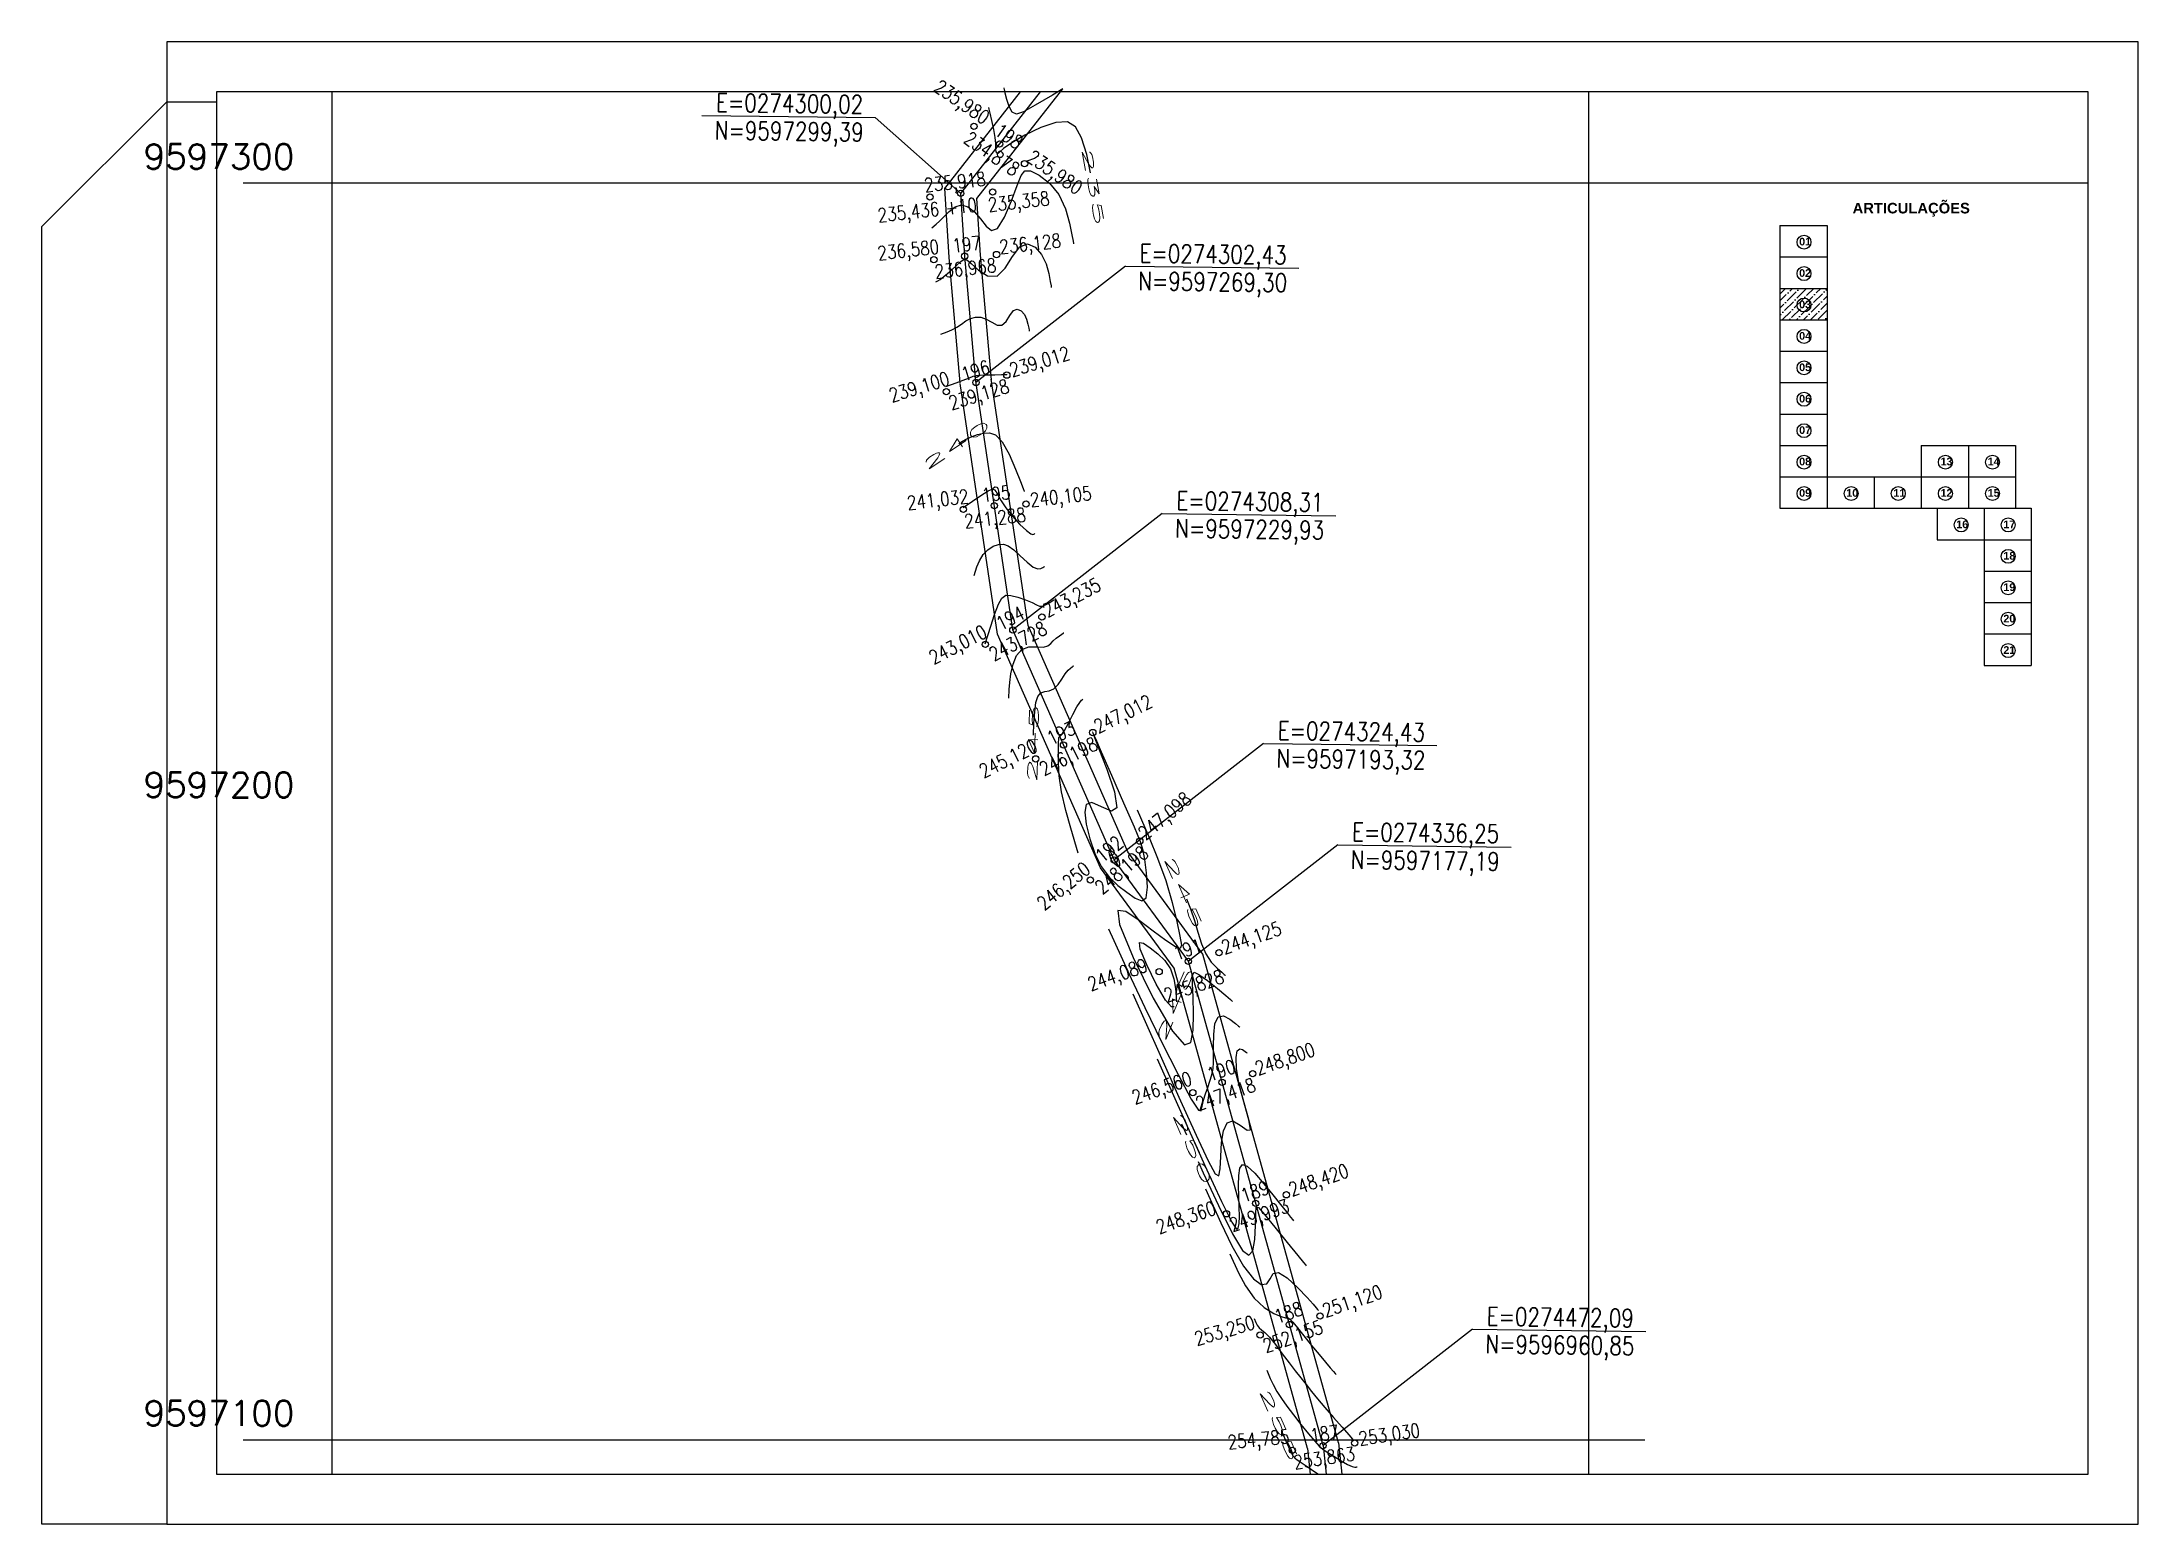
# Model space of a CAD drawing. Header units: millimetres. Extents: x 276147 to 291056, y 9594849 to 9609891.
# Drawn here: x 276149.6 to 276483.2, y 9609114.5 to 9609350.4 of the extents above; entities that cross this region are included whole.
import ezdxf
from ezdxf.enums import TextEntityAlignment as Align

# ---------------------------------------------------------------- set-up
doc = ezdxf.new("R2010")
doc.units = ezdxf.units.MM
doc.header["$LTSCALE"] = 10
doc.linetypes.add('CONTINUO', pattern=[0])
for name, color, linetype in [('2000-Top_malha_coord', 2, 'Continuous'), ('500-dim1', 6, 'Continuous'), ('Curvas mestras', 30, 'Continuous'), ('Curvas simples', 9, 'Continuous'), ('Curvas texto', 2, 'Continuous'), ('LINHA02', 8, 'Continuous'), ('TEXTO-PAPEL', 7, 'Continuous'), ('TEXTO02', 3, 'Continuous'), ('Top_malha_coord', 8, 'Continuous')]:
    doc.layers.add(name, color=color, linetype=linetype)
doc.styles.add('r80', font='romans.shx')
doc.styles.add('ROMANS', font='romans.shx', dxfattribs={"width": 0.8, "height": 4})
doc.styles.add('SIMPLEX', font='simplex', dxfattribs={"height": 0.2})
doc.styles.add('T7', font='arial.ttf')

msp = doc.modelspace()

# ---------------------------------------------------------------- texts
at = {"style": 'ROMANS', "width": 0.8}
for s, p in [('E=0274300,02', (276256.89, 9609342.15)), ('N=9597299,39', (276256.68, 9609337.74)), ('E=0274302,43', (276324.28, 9609318.17)), ('N=9597269,30', (276324.07, 9609313.77)), ('E=0274308,31', (276330.16, 9609278.8)), ('N=9597229,93', (276329.95, 9609274.4)), ('E=0274324,43', (276346.28, 9609242.2)), ('N=9597193,32', (276346.07, 9609237.79)), ('E=0274336,25', (276358.1, 9609226.07)), ('N=9597177,19', (276357.89, 9609221.66)), ('E=0274472,09', (276379.53, 9609148.98)), ('N=9596960,85', (276379.32, 9609144.57))]:
    msp.add_text(s, height=2.9046, rotation=359.2617, dxfattribs=at).set_placement(p, align=Align.TOP_LEFT)
at = {"layer": '2000-Top_malha_coord', "style": 'r80'}
for s, p in [('9597300', (276165.76, 9609328.9)), ('9597200', (276165.76, 9609228.9)), ('9597100', (276165.76, 9609128.9))]:
    msp.add_text(s, height=4, dxfattribs=at).set_placement(p, align=Align.BOTTOM_LEFT)
at = {"layer": 'Curvas texto', "style": 'SIMPLEX', "width": 3.299405}
for s, rotation, p, p2 in [('235', 280.1557, (276315, 9609333.44, 235), (276317.25, 9609320.92, 235)), ('240', 33.7014, (276290.24, 9609282.05, 240), (276300.83, 9609289.11, 240)), ('245', 88.3136, (276307.88, 9609232.27, 245), (276308.25, 9609244.99, 245)), ('245', 293.5896, (276328.03, 9609220.52, 245), (276333.12, 9609208.86, 245)), ('245', 67.0752, (276328.16, 9609191.02, 245), (276333.12, 9609202.74, 245)), ('250', 294.0687, (276329.37, 9609179.77, 250), (276334.56, 9609168.15, 250)), ('255', 293.4446, (276343.21, 9609135.77, 255), (276348.28, 9609124.09, 255))]:
    msp.add_text(s, height=1.5, rotation=rotation, dxfattribs=at).set_placement(p, p2, align=Align.FIT)
at = {"layer": 'TEXTO02', "style": 'ROMANS', "width": 0.8}
for s, rotation, p in [('235,980', 325.3437, (276292.57, 9609344.52)), ('198', 325.224, (276302.21, 9609337.54)), ('234,878', 325.224, (276297.36, 9609336.26)), ('235,980', 325.3437, (276307.38, 9609333.33)), ('235,918', 6.1801, (276289.86, 9609328.63)), ('235,358', 6.2998, (276300.01, 9609325.5)), ('235,436', 6.1801, (276282.46, 9609323.83)), ('+10', 6.1801, (276293.27, 9609325.03)), ('236,128', 6.2998, (276301.83, 9609318.8)), ('236,580', 6.2998, (276282.43, 9609317.8)), ('197', 6.2998, (276294.35, 9609319)), ('236,968', 6.2998, (276291.54, 9609314.85)), ('239,012', 16.9403, (276303.32, 9609299.11)), ('239,100', 16.9403, (276284.16, 9609295.07)), ('239,128', 16.9403, (276293.66, 9609293.86)), ('196', 16.9403, (276295.65, 9609298.45)), ('241,032', 6.4557, (276287.12, 9609278.06)), ('195', 6.4557, (276299.04, 9609279.29)), ('240,105', 6.4557, (276306.7, 9609278.54)), ('241,288', 6.4557, (276296.24, 9609275.13)), ('243,235', 27.4442, (276308.58, 9609260.63)), ('194', 27.4442, (276301.15, 9609258.58)), ('243,010', 27.4442, (276290.47, 9609253.16)), ('243,728', 27.4442, (276300.03, 9609253.69)), ('247,012', 26.3358, (276316.71, 9609242.23)), ('193', 26.3358, (276309.25, 9609240.33)), ('245,120', 26.3358, (276298.46, 9609235.12)), ('246,198', 26.3358, (276308.03, 9609235.47)), ('247,098', 39.7763, (276323.77, 9609224.89)), ('192', 39.7763, (276316.96, 9609221.3)), ('248,198', 39.7763, (276316.9, 9609216.29)), ('246,250', 39.7763, (276307.67, 9609213.73)), ('244,125', 19.1911, (276337.03, 9609207.2)), ('191', 19.1911, (276329.39, 9609206.24)), ('244,089', 19.1911, (276315.75, 9609201.34)), ('245,828', 19.1911, (276327.88, 9609199.55)), ('248,800', 19.1911, (276342.39, 9609187.93)), ('190', 19.1911, (276334.74, 9609186.97)), ('246,560', 19.1911, (276322.79, 9609183.31)), ('247,418', 19.1911, (276332.93, 9609182.3)), ('248,420', 19.1911, (276347.74, 9609168.66)), ('189', 19.1911, (276340.1, 9609167.7)), ('248,360', 19.1911, (276326.62, 9609162.69)), ('249,993', 19.1911, (276338.29, 9609163.03)), ('188', 19.1911, (276345.45, 9609148.43)), ('251,120', 19.1911, (276353.1, 9609149.39)), ('253,250', 16.3501, (276332.76, 9609144.95)), ('252,155', 19.1911, (276343.64, 9609143.76)), ('187', 8.3308, (276351.27, 9609129.62)), ('253,030', 8.3308, (276358.96, 9609129.12)), ('254,785', 5.4898, (276338.16, 9609128.59)), ('253,863', 8.3308, (276348.61, 9609125.37))]:
    msp.add_text(s, height=2.207, rotation=rotation, dxfattribs=at).set_placement(p, align=Align.TOP_LEFT)
at = {"layer": 'Top_malha_coord', "color": 7, "attachment_point": 1, "style": 'T7'}
for s, insert, char_height in [('{\\fArial|b1|i0|c0|p34;ARTICULAÇÕES}', (276437.72, 9609324.74), 1.6821), ('{\\fArial|b1|i0|c0|p34;01}', (276429.22, 9609319.18), 1.2169), ('{\\fArial|b1|i0|c0|p34;02}', (276429.22, 9609314.18), 1.2169), ('{\\fArial|b1|i0|c0|p34;03}', (276429.22, 9609309.18), 1.2169), ('{\\fArial|b1|i0|c0|p34;04}', (276429.22, 9609304.18), 1.2169), ('{\\fArial|b1|i0|c0|p34;05}', (276429.22, 9609299.18), 1.2169), ('{\\fArial|b1|i0|c0|p34;06}', (276429.22, 9609294.18), 1.2169), ('{\\fArial|b1|i0|c0|p34;07}', (276429.22, 9609289.18), 1.2169), ('{\\fArial|b1|i0|c0|p34;08}', (276429.22, 9609284.18), 1.2169), ('{\\fArial|b1|i0|c0|p34;13}', (276451.72, 9609284.18), 1.2169), ('{\\fArial|b1|i0|c0|p34;14}', (276459.22, 9609284.18), 1.2169), ('{\\fArial|b1|i0|c0|p34;09}', (276429.22, 9609279.18), 1.2169), ('{\\fArial|b1|i0|c0|p34;10}', (276436.72, 9609279.18), 1.2169), ('{\\fArial|b1|i0|c0|p34;11}', (276444.22, 9609279.18), 1.2169), ('{\\fArial|b1|i0|c0|p34;12}', (276451.72, 9609279.18), 1.2169), ('{\\fArial|b1|i0|c0|p34;15}', (276459.22, 9609279.18), 1.2169), ('{\\fArial|b1|i0|c0|p34;16}', (276454.22, 9609274.18), 1.2169), ('{\\fArial|b1|i0|c0|p34;17}', (276461.72, 9609274.18), 1.2169), ('{\\fArial|b1|i0|c0|p34;18}', (276461.72, 9609269.18), 1.2169), ('{\\fArial|b1|i0|c0|p34;19}', (276461.72, 9609264.18), 1.2169), ('{\\fArial|b1|i0|c0|p34;20}', (276461.72, 9609259.18), 1.2169), ('{\\fArial|b1|i0|c0|p34;21}', (276461.72, 9609254.18), 1.2169)]:
    msp.add_mtext_dynamic_manual_height_columns(s, width=9.0598, gutter_width=12.5, heights=[0], dxfattribs=dict(at, insert=insert, char_height=char_height))

# ---------------------------------------------------------------- hatches: boundary and pattern name
at = {"layer": 'Top_malha_coord'}
h = msp.add_hatch(dxfattribs=at)
h.set_pattern_fill('ANSI36', color=8, scale=0.25)
h.set_pattern_definition([(45, (15662.7059, 10875.3507), (0.420949505675, 1.54348152081), [1.984375, -0.396875, 0, -0.396875])])
h.paths.add_polyline_path([(276433.66, 9609311.13), (276426.16, 9609311.13), (276426.16, 9609306.13), (276433.66, 9609306.13)])
h.paths.add_polyline_path([(276431.1, 9609308.48, -1), (276428.88, 9609308.48, -1)], flags=0)
h.paths.add_polyline_path([(276428.85, 9609307.29), (276431.35, 9609307.29), (276431.35, 9609309.8), (276428.85, 9609309.8)], flags=24)

# ---------------------------------------------------------------- linework, layer by layer
at = {"layer": '500-dim1', "ltscale": 0.1}
for points in [[(276169.43, 9609114.47), (276483.15, 9609114.47), (276483.15, 9609350.35), (276169.43, 9609350.35)], [(276177.38, 9609122.41), (276475.21, 9609122.41), (276475.21, 9609342.41), (276177.38, 9609342.41)]]:
    msp.add_lwpolyline(points, close=True, dxfattribs=at)
msp.add_lwpolyline([(276169.43, 9609114.47), (276149.58, 9609114.47), (276149.58, 9609320.96), (276169.43, 9609340.82), (276177.38, 9609340.82)], dxfattribs=at)
at = {"layer": 'Curvas mestras', "linetype": 'CONTINUO'}
for points in [[(276316.47, 9609329.49, 235), (276315.84, 9609332.43, 235), (276315.03, 9609335.09, 235), (276314.06, 9609336.84, 235), (276312.76, 9609337.61, 235), (276310.95, 9609337.52, 235), (276308.55, 9609336.72, 235), (276306.01, 9609335.52, 235), (276303.9, 9609334.31, 235), (276302.62, 9609333.41, 235), (276302.01, 9609332.84, 235), (276301.74, 9609332.6, 235), (276301.57, 9609332.63, 235), (276301.44, 9609332.87, 235), (276301.37, 9609333.22, 235), (276301.37, 9609333.63, 235), (276301.37, 9609334.21, 235), (276301.28, 9609335.13, 235), (276301.05, 9609336.43, 235), (276300.75, 9609337.84, 235), (276300.49, 9609339.01, 235), (276300.34, 9609339.65, 235), (276300.29, 9609339.89, 235), (276300.28, 9609339.93, 235)], [(276295.48, 9609286.44, 240), (276296.06, 9609286.8, 240), (276296.78, 9609287.18, 240), (276297.59, 9609287.54, 240), (276298.48, 9609287.85, 240), (276299.41, 9609288.08, 240), (276300.36, 9609288.15, 240), (276301.34, 9609287.8, 240), (276302.39, 9609286.71, 240), (276303.49, 9609284.72, 240), (276304.51, 9609282.37, 240), (276305.29, 9609280.37, 240), (276305.71, 9609279.26, 240), (276305.87, 9609278.85, 240), (276305.89, 9609278.79, 240)], [(276307.35, 9609240.01, 245), (276307.44, 9609241.91, 245), (276307.57, 9609243.76, 245), (276307.77, 9609245.2, 245), (276308.07, 9609246.19, 245), (276308.53, 9609246.76, 245), (276309.16, 9609246.99, 245), (276309.89, 9609247.1, 245), (276310.63, 9609247.4, 245), (276311.3, 9609248.07, 245), (276311.89, 9609248.95, 245), (276312.41, 9609249.78, 245), (276312.87, 9609250.36, 245), (276313.25, 9609250.71, 245), (276313.51, 9609250.9, 245), (276313.66, 9609251, 245), (276313.71, 9609251.03, 245), (276313.72, 9609251.03, 245)], [(276331.72, 9609213.96, 245), (276332.36, 9609212.37, 245), (276333, 9609210.54, 245), (276333.55, 9609208.65, 245), (276334.1, 9609206.83, 245), (276334.78, 9609205.21, 245), (276335.66, 9609203.9, 245), (276336.58, 9609202.93, 245), (276337.32, 9609202.28, 245), (276337.73, 9609201.94, 245), (276337.89, 9609201.82, 245), (276337.91, 9609201.8, 245)], [(276329.78, 9609196.78, 245), (276329.31, 9609196.79, 245), (276328.38, 9609197.87, 245), (276326.92, 9609200.37, 245), (276325.39, 9609203.45, 245), (276324.36, 9609205.96, 245), (276324.25, 9609207.03, 245), (276324.88, 9609206.92, 245), (276325.95, 9609206.18, 245), (276327.15, 9609205.24, 245), (276328.29, 9609204.14, 245), (276329.19, 9609202.81, 245), (276329.73, 9609201.26, 245), (276329.98, 9609199.72, 245), (276330.06, 9609198.51, 245), (276330.1, 9609197.84, 245), (276330.11, 9609197.6, 245), (276330.11, 9609197.56, 245)], [(276330.9, 9609178.19, 250), (276331.7, 9609176.39, 250)], [(276333.6, 9609172.15, 250), (276334.4, 9609170.35, 250), (276336.8, 9609165.16, 250), (276339.03, 9609160.65, 250), (276340.64, 9609158.03, 250), (276341.66, 9609157.24, 250), (276342.26, 9609157.95, 250), (276342.57, 9609159.75, 250), (276342.71, 9609161.97, 250), (276342.75, 9609163.89, 250), (276342.82, 9609164.9, 250), (276343.18, 9609164.86, 250), (276344.12, 9609163.76, 250), (276345.8, 9609161.7, 250), (276347.76, 9609159.28, 250), (276349.43, 9609157.22, 250), (276350.36, 9609156.07, 250), (276350.7, 9609155.65, 250), (276350.75, 9609155.59, 250)], [(276346.96, 9609129.02, 255), (276347.66, 9609127.43, 255), (276348.29, 9609126.07, 255), (276348.71, 9609125.28, 255), (276349.13, 9609124.83, 255), (276349.81, 9609124.37, 255), (276350.91, 9609123.63, 255), (276352.3, 9609122.69, 255), (276352.72, 9609122.41, 255)]]:
    msp.add_polyline3d(points, dxfattribs=at)
at = {"layer": 'Curvas simples', "linetype": 'CONTINUO'}
for points in [[(276312.06, 9609342.88, 234), (276310.4, 9609341.89, 234), (276307.64, 9609340.26, 234), (276305.77, 9609339.23, 234), (276304.66, 9609338.86, 234), (276303.99, 9609339.16, 234), (276303.5, 9609340.05, 234), (276303.13, 9609341.2, 234), (276302.89, 9609342.21, 234), (276302.76, 9609342.78, 234), (276302.71, 9609342.99, 234), (276302.71, 9609343.02, 234)], [(276291.2, 9609320.75, 236), (276291.87, 9609321.32, 236), (276292.42, 9609321.82, 236), (276293.13, 9609322.51, 236), (276293.97, 9609323.34, 236), (276294.9, 9609324.08, 236), (276295.91, 9609324.41, 236), (276296.94, 9609324.12, 236), (276297.97, 9609323.32, 236), (276298.93, 9609322.21, 236), (276299.82, 9609321.03, 236), (276300.7, 9609320.32, 236), (276301.66, 9609320.68, 236), (276302.77, 9609322.47, 236), (276303.87, 9609325.04, 236), (276304.79, 9609327.5, 236), (276305.41, 9609329.11, 236), (276306, 9609329.84, 236), (276306.88, 9609329.81, 236), (276308.28, 9609329.15, 236), (276309.92, 9609327.89, 236), (276311.42, 9609326.08, 236), (276312.48, 9609323.8, 236), (276313.12, 9609321.49, 236), (276313.48, 9609319.64, 236), (276313.66, 9609318.63, 236), (276313.73, 9609318.25, 236), (276313.73, 9609318.2, 236)], [(276291.85, 9609312.18, 237), (276292.17, 9609312.31, 237), (276292.52, 9609312.53, 237), (276293.13, 9609313, 237), (276294.03, 9609313.77, 237), (276295.01, 9609314.64, 237), (276295.83, 9609315.38, 237), (276296.33, 9609315.76, 237), (276296.75, 9609315.68, 237), (276297.43, 9609315.09, 237), (276298.6, 9609314.04, 237), (276300.08, 9609313.13, 237), (276301.58, 9609313.07, 237), (276302.88, 9609314.32, 237), (276304.04, 9609316.19, 237), (276305.2, 9609317.73, 237), (276306.44, 9609318.2, 237), (276307.65, 9609317.7, 237), (276308.67, 9609316.53, 237), (276309.37, 9609315.01, 237), (276309.81, 9609313.47, 237), (276310.04, 9609312.23, 237), (276310.16, 9609311.55, 237), (276310.21, 9609311.3, 237), (276310.21, 9609311.27, 237)], [(276292.63, 9609303.85, 238), (276293.63, 9609304.22, 238), (276294.36, 9609304.53, 238), (276295.15, 9609304.95, 238), (276295.9, 9609305.45, 238), (276296.62, 9609305.95, 238), (276297.36, 9609306.35, 238), (276298.15, 9609306.56, 238), (276298.98, 9609306.54, 238), (276299.85, 9609306.25, 238), (276300.73, 9609305.73, 238), (276301.58, 9609305.27, 238), (276302.35, 9609305.25, 238), (276303, 9609305.87, 238), (276303.59, 9609306.81, 238), (276304.17, 9609307.59, 238), (276304.8, 9609307.82, 238), (276305.4, 9609307.57, 238), (276305.92, 9609306.98, 238), (276306.27, 9609306.22, 238), (276306.49, 9609305.44, 238), (276306.61, 9609304.82, 238), (276306.67, 9609304.48, 238), (276306.69, 9609304.35, 238), (276306.69, 9609304.34, 238)], [(276293.41, 9609295.51, 239), (276295.09, 9609296.12, 239), (276296.2, 9609296.53, 239), (276297.17, 9609296.89, 239), (276297.77, 9609297.13, 239), (276298.23, 9609297.25, 239), (276298.9, 9609297.32, 239), (276299.97, 9609297.36, 239), (276301.21, 9609297.39, 239), (276302.26, 9609297.41, 239), (276302.86, 9609297.42, 239), (276303.08, 9609297.42, 239), (276303.12, 9609297.42, 239), (276303.13, 9609297.42, 239), (276303.13, 9609297.44, 239), (276303.14, 9609297.44, 239), (276303.15, 9609297.45, 239), (276303.16, 9609297.44, 239), (276303.16, 9609297.44, 239), (276303.17, 9609297.43, 239), (276303.17, 9609297.42, 239), (276303.17, 9609297.41, 239), (276303.17, 9609297.41, 239), (276303.17, 9609297.41, 239), (276303.17, 9609297.41, 239)], [(276296.18, 9609276.28, 241), (276297.67, 9609277.28, 241), (276298.67, 9609277.95, 241), (276299.57, 9609278.53, 241), (276300.17, 9609278.89, 241), (276300.52, 9609279.07, 241), (276300.75, 9609279.13, 241), (276300.96, 9609279.15, 241), (276301.19, 9609279.05, 241), (276301.44, 9609278.75, 241), (276301.75, 9609278.19, 241), (276302.22, 9609277.34, 241), (276302.96, 9609276.22, 241), (276304.03, 9609274.89, 241), (276305.22, 9609273.57, 241), (276306.26, 9609272.57, 241), (276306.93, 9609272.08, 241), (276307.29, 9609271.97, 241), (276307.45, 9609272.03, 241), (276307.53, 9609272.08, 241), (276307.56, 9609272.1, 241), (276307.56, 9609272.1, 241)], [(276297.93, 9609265.45, 242), (276298.37, 9609266.82, 242), (276298.77, 9609267.79, 242), (276299.35, 9609268.76, 242), (276300.11, 9609269.54, 242), (276300.97, 9609270.08, 242), (276301.82, 9609270.38, 242), (276302.59, 9609270.41, 242), (276303.35, 9609270.13, 242), (276304.22, 9609269.5, 242), (276305.25, 9609268.55, 242), (276306.34, 9609267.54, 242), (276307.31, 9609266.77, 242), (276308.05, 9609266.47, 242), (276308.56, 9609266.52, 242), (276308.87, 9609266.69, 242), (276309.03, 9609266.79, 242), (276309.09, 9609266.83, 242), (276309.1, 9609266.84, 242)], [(276299.69, 9609254.58, 243), (276300.56, 9609257.36, 243), (276301.17, 9609259.21, 243), (276301.79, 9609260.85, 243), (276302.35, 9609261.85, 243), (276302.95, 9609262.28, 243), (276303.76, 9609262.27, 243), (276304.88, 9609261.99, 243), (276306.1, 9609261.57, 243), (276307.15, 9609261.12, 243), (276307.86, 9609260.77, 243), (276308.32, 9609260.56, 243), (276308.75, 9609260.54, 243), (276309.28, 9609260.74, 243), (276309.84, 9609261.05, 243), (276310.29, 9609261.34, 243), (276310.53, 9609261.5, 243), (276310.63, 9609261.56, 243), (276310.64, 9609261.57, 243)], [(276303.47, 9609245.92, 244), (276303.52, 9609247.3, 244), (276303.6, 9609248.41, 244), (276303.79, 9609249.78, 244), (276304.12, 9609251.3, 244), (276304.67, 9609252.7, 244), (276305.51, 9609253.68, 244), (276306.65, 9609254.06, 244), (276307.89, 9609254.06, 244), (276308.95, 9609254.03, 244), (276309.66, 9609254.22, 244), (276310.13, 9609254.59, 244), (276310.53, 9609255.05, 244), (276311, 9609255.48, 244), (276311.49, 9609255.84, 244), (276311.87, 9609256.1, 244), (276312.09, 9609256.24, 244), (276312.17, 9609256.29, 244), (276312.18, 9609256.3, 244)], [(276314.5, 9609221.24, 246), (276313.3, 9609225.2, 246), (276312.51, 9609228.05, 246), (276311.84, 9609230.99, 246), (276311.47, 9609233.56, 246), (276311.34, 9609235.65, 246), (276311.34, 9609237.23, 246), (276311.35, 9609238.28, 246), (276311.37, 9609238.92, 246), (276311.39, 9609239.31, 246), (276311.42, 9609239.57, 246), (276311.47, 9609239.75, 246), (276311.55, 9609239.84, 246), (276311.67, 9609239.91, 246), (276311.89, 9609240.14, 246), (276312.3, 9609240.77, 246), (276312.93, 9609241.92, 246), (276313.64, 9609243.3, 246), (276314.29, 9609244.51, 246), (276314.74, 9609245.24, 246), (276315.01, 9609245.58, 246), (276315.15, 9609245.7, 246), (276315.22, 9609245.75, 246), (276315.25, 9609245.77, 246), (276315.25, 9609245.77, 246)], [(276316.79, 9609240.5, 247), (276316.79, 9609240.5, 247), (276316.79, 9609240.49, 247), (276316.78, 9609240.48, 247), (276316.81, 9609240.37, 247), (276317.07, 9609239.67, 247), (276317.79, 9609237.83, 247), (276319.04, 9609234.59, 247), (276320.25, 9609231.01, 247), (276320.66, 9609228.48, 247), (276319.8, 9609227.94, 247), (276318.2, 9609228.62, 247), (276316.64, 9609229.3, 247), (276315.76, 9609229, 247), (276315.53, 9609227.75, 247), (276315.78, 9609225.84, 247), (276316.33, 9609223.54, 247), (276317.15, 9609221.17, 247), (276318.2, 9609219.04, 247), (276319.45, 9609217.38, 247), (276320.81, 9609216.1, 247), (276322.21, 9609215.02, 247), (276323.54, 9609214.08, 247), (276324.63, 9609213.63, 247), (276325.32, 9609214.12, 247), (276325.5, 9609215.81, 247), (276325.34, 9609218.11, 247), (276325.07, 9609220.22, 247), (276324.83, 9609221.65, 247), (276324.39, 9609223.06, 247), (276323.43, 9609225.38, 247), (276321.77, 9609229.2, 247), (276319.84, 9609233.62, 247), (276318.2, 9609237.34, 247), (276317.28, 9609239.42, 247), (276316.94, 9609240.18, 247), (276316.89, 9609240.29, 247)], [(276323.85, 9609228.16, 246), (276325.78, 9609223.75, 246), (276327.13, 9609220.46, 246), (276328.44, 9609216.87, 246), (276329.46, 9609213.41, 246), (276330.19, 9609210.39, 246), (276330.68, 9609208.05, 246), (276330.91, 9609206.62, 246), (276330.74, 9609206.07, 246), (276329.95, 9609206.35, 246), (276328.44, 9609207.36, 246), (276326.41, 9609208.84, 246), (276324.17, 9609210.52, 246), (276322.09, 9609211.96, 246), (276320.81, 9609212.14, 246), (276321.06, 9609209.88, 246), (276323.22, 9609204.62, 246), (276326.43, 9609198.16, 246), (276329.48, 9609192.91, 246), (276331.43, 9609190.72, 246), (276332.41, 9609191.12, 246), (276332.77, 9609193.09, 246), (276332.85, 9609195.69, 246), (276332.79, 9609198.33, 246), (276332.7, 9609200.51, 246), (276332.68, 9609201.84, 246), (276332.94, 9609202.28, 246), (276333.69, 9609201.94, 246), (276335.04, 9609200.95, 246), (276336.63, 9609199.68, 246), (276337.98, 9609198.57, 246), (276338.74, 9609197.94, 246), (276339.01, 9609197.71, 246), (276339.05, 9609197.68, 246)], [(276319.32, 9609209.22, 247), (276321.25, 9609204.91, 247), (276322.9, 9609201.31, 247), (276325.1, 9609196.67, 247), (276327.75, 9609191.24, 247), (276330.39, 9609186.01, 247), (276332.48, 9609182.09, 247), (276333.61, 9609180.32, 247), (276334.06, 9609180.21, 247), (276334.22, 9609180.96, 247), (276334.44, 9609181.92, 247), (276334.75, 9609182.92, 247), (276335.1, 9609183.95, 247), (276335.44, 9609184.96, 247), (276335.74, 9609185.96, 247), (276335.94, 9609186.95, 247), (276336.02, 9609187.95, 247), (276336.04, 9609189.09, 247), (276336.02, 9609190.55, 247), (276336.05, 9609192.36, 247), (276336.24, 9609194.1, 247), (276336.74, 9609195.22, 247), (276337.62, 9609195.34, 247), (276338.64, 9609194.8, 247), (276339.51, 9609194.13, 247), (276339.99, 9609193.73, 247), (276340.17, 9609193.58, 247), (276340.2, 9609193.56, 247)], [(276323.18, 9609198.88, 248), (276327.55, 9609189.07, 248), (276330.52, 9609182.43, 248), (276333.25, 9609176.37, 248), (276335.15, 9609172.28, 248), (276336.28, 9609170.21, 248), (276336.85, 9609169.9, 248), (276337.07, 9609171, 248), (276337.16, 9609172.96, 248), (276337.28, 9609175.17, 248), (276337.61, 9609177.05, 248), (276338.21, 9609178.3, 248), (276339.11, 9609178.62, 248), (276340.27, 9609177.97, 248), (276341.35, 9609177.16, 248), (276341.89, 9609177.21, 248), (276341.63, 9609178.83, 248), (276340.88, 9609181.53, 248), (276340.1, 9609184.45, 248), (276339.67, 9609186.91, 248), (276339.6, 9609188.7, 248), (276339.8, 9609189.77, 248), (276340.2, 9609190.11, 248), (276340.65, 9609189.97, 248), (276341.04, 9609189.69, 248), (276341.25, 9609189.51, 248), (276341.33, 9609189.44, 248), (276341.34, 9609189.43, 248)], [(276327.04, 9609188.53, 249), (276331.61, 9609178.28, 249), (276334.64, 9609171.54, 249), (276337.3, 9609165.78, 249), (276338.92, 9609162.52, 249), (276339.69, 9609161.39, 249), (276339.97, 9609161.55, 249), (276340.09, 9609162.29, 249), (276340.13, 9609163.43, 249), (276340.11, 9609164.9, 249), (276340.05, 9609166.62, 249), (276340.01, 9609168.39, 249), (276340.04, 9609169.96, 249), (276340.21, 9609171.13, 249), (276340.62, 9609171.69, 249), (276341.4, 9609171.44, 249), (276342.59, 9609170.32, 249), (276344.02, 9609168.64, 249), (276345.45, 9609166.85, 249), (276346.68, 9609165.32, 249), (276347.63, 9609164.14, 249), (276348.28, 9609163.33, 249), (276348.62, 9609162.91, 249), (276348.75, 9609162.75, 249), (276348.77, 9609162.73, 249)], [(276334.76, 9609167.84, 251), (276337.2, 9609162.41, 251), (276338.95, 9609158.77, 251), (276340.77, 9609155.53, 251), (276342.37, 9609153.48, 251), (276343.63, 9609152.62, 251), (276344.52, 9609152.72, 251), (276345.05, 9609153.49, 251), (276345.52, 9609154.33, 251), (276346.34, 9609154.53, 251), (276347.74, 9609153.63, 251), (276349.42, 9609152.06, 251), (276350.92, 9609150.5, 251), (276351.88, 9609149.45, 251), (276352.37, 9609148.89, 251), (276352.59, 9609148.63, 251), (276352.69, 9609148.5, 251), (276352.73, 9609148.46, 251), (276352.73, 9609148.45, 251)], [(276338.62, 9609157.5, 252), (276339.99, 9609154.47, 252), (276341.11, 9609152.38, 252), (276342.51, 9609150.4, 252), (276344.09, 9609148.93, 252), (276345.61, 9609147.99, 252), (276346.79, 9609147.48, 252), (276347.45, 9609147.31, 252), (276347.73, 9609147.31, 252), (276347.9, 9609147.3, 252), (276348.16, 9609147.1, 252), (276348.62, 9609146.6, 252), (276349.36, 9609145.72, 252), (276350.41, 9609144.42, 252), (276351.62, 9609142.9, 252), (276352.81, 9609141.43, 252), (276353.82, 9609140.23, 252), (276354.59, 9609139.33, 252), (276355.12, 9609138.73, 252), (276355.4, 9609138.42, 252), (276355.5, 9609138.3, 252), (276355.52, 9609138.28, 252)], [(276342.48, 9609147.16, 253), (276342.75, 9609146.55, 253), (276342.99, 9609146.13, 253), (276343.29, 9609145.72, 253), (276343.67, 9609145.37, 253), (276344.19, 9609144.93, 253), (276344.91, 9609144.19, 253), (276345.87, 9609143.02, 253), (276346.96, 9609141.58, 253), (276348.04, 9609140.13, 253), (276349.02, 9609138.86, 253), (276349.91, 9609137.73, 253), (276350.76, 9609136.67, 253), (276351.62, 9609135.59, 253), (276352.58, 9609134.4, 253), (276353.73, 9609133.03, 253), (276355.1, 9609131.44, 253), (276356.47, 9609129.88, 253), (276357.56, 9609128.66, 253), (276358.16, 9609127.98, 253), (276358.38, 9609127.74, 253), (276358.41, 9609127.7, 253)], [(276344.5, 9609138.94, 254), (276345.06, 9609137.66, 254), (276345.52, 9609136.69, 254), (276346.12, 9609135.59, 254), (276346.84, 9609134.44, 254), (276347.7, 9609133.23, 254), (276348.73, 9609131.86, 254), (276349.93, 9609130.34, 254), (276351.13, 9609128.85, 254), (276352.15, 9609127.64, 254), (276352.84, 9609126.88, 254), (276353.42, 9609126.39, 254), (276354.12, 9609125.91, 254), (276355.15, 9609125.25, 254), (276356.31, 9609124.52, 254), (276357.35, 9609123.93, 254), (276358.07, 9609123.63, 254), (276358.5, 9609123.54, 254), (276358.73, 9609123.55, 254), (276358.85, 9609123.57, 254), (276358.89, 9609123.58, 254), (276358.89, 9609123.58, 254)]]:
    msp.add_polyline3d(points, dxfattribs=at)
msp.add_polyline3d([(276320.55, 9609219.31, 248), (276320.28, 9609219.52, 248), (276320.08, 9609219.71, 248), (276319.88, 9609219.98, 248), (276319.7, 9609220.33, 248), (276319.57, 9609220.73, 248), (276319.48, 9609221.1, 248), (276319.44, 9609221.42, 248), (276319.49, 9609221.62, 248), (276319.67, 9609221.64, 248), (276319.99, 9609221.45, 248), (276320.38, 9609221.09, 248), (276320.73, 9609220.6, 248), (276320.96, 9609220.06, 248), (276321.06, 9609219.56, 248), (276321.05, 9609219.22, 248), (276320.94, 9609219.1, 248), (276320.8, 9609219.14, 248), (276320.66, 9609219.23, 248), (276320.59, 9609219.29, 248), (276320.56, 9609219.31, 248), (276320.55, 9609219.31, 248)], close=True, dxfattribs=at)
at = {"layer": 'LINHA02'}
for p, q in [((276254.6, 9609338.64), (276282.2, 9609338.3)), ((276282.2, 9609338.3), (276295.8, 9609326.24)), ((276321.99, 9609314.67), (276298.21, 9609296.15)), ((276321.99, 9609314.67), (276349.58, 9609314.32)), ((276327.86, 9609275.3), (276304.09, 9609256.77)), ((276327.86, 9609275.3), (276355.46, 9609274.95)), ((276343.99, 9609238.69), (276320.21, 9609220.17)), ((276343.99, 9609238.69), (276371.58, 9609238.35)), ((276355.81, 9609222.56), (276332.03, 9609204.04)), ((276355.81, 9609222.56), (276383.41, 9609222.22)), ((276377.24, 9609145.48), (276353.46, 9609126.95)), ((276377.24, 9609145.48), (276404.83, 9609145.13))]:
    msp.add_line(p, q, dxfattribs=at)
at = {"layer": 'TEXTO-PAPEL', "color": 7, "linetype": 'Continuous'}
for p, q in [((276295.8, 9609326.24), (276308.51, 9609342.41)), ((276296.43, 9609316.26), (276295.8, 9609326.24)), ((276298.18, 9609296.34), (276296.43, 9609316.26)), ((276304.09, 9609256.77), (276298.18, 9609296.34)), ((276320.21, 9609220.17), (276304.09, 9609256.77)), ((276332.03, 9609204.04), (276320.21, 9609220.17)), ((276353.46, 9609126.95), (276332.03, 9609204.04)), ((276353.46, 9609126.95), (276353.93, 9609122.41))]:
    msp.add_line(p, q, dxfattribs=at)
for centre in [(276297.9, 9609336.9), (276301.98, 9609334.1), (276305.95, 9609330.97), (276295.8, 9609326.24), (276300.86, 9609326.48), (276290.89, 9609325.68), (276296.43, 9609316.26), (276301.49, 9609316.51), (276291.52, 9609315.69), (276298.21, 9609296.15), (276303.13, 9609297.32), (276293.49, 9609294.68), (276296.22, 9609275.97), (276301.13, 9609276.55), (276306.19, 9609276.82), (276304.09, 9609256.77), (276308.71, 9609258.83), (276299.71, 9609254.47), (276316.81, 9609240.44), (276307.73, 9609236.25), (276312.15, 9609238.47), (276324.29, 9609223.16), (276320.21, 9609220.17), (276316.43, 9609216.98), (276332.03, 9609204.04), (276336.9, 9609205.41), (276327.37, 9609202.38), (276342.26, 9609186.14), (276332.73, 9609183.11), (276337.39, 9609184.77), (276347.62, 9609166.87), (276338.09, 9609163.84), (276342.74, 9609165.5), (276348.1, 9609146.22), (276352.97, 9609147.59), (276343.44, 9609144.57), (276348.57, 9609126.21), (276353.46, 9609126.95), (276358.5, 9609127.38)]:
    msp.add_circle(centre, 0.5, dxfattribs=at)
at = {"layer": 'Top_malha_coord'}
for p, q in [((276195.76, 9609122.41), (276195.76, 9609342.41)), ((276395.76, 9609122.41), (276395.76, 9609342.41)), ((276181.58, 9609327.9), (276475.21, 9609327.9)), ((276181.58, 9609127.9), (276404.66, 9609127.9))]:
    msp.add_line(p, q, dxfattribs=at)
at = {"layer": 'Top_malha_coord', "color": 6}
for p, q in [((276293.25, 9609327.03), (276305.33, 9609342.41)), ((276298.36, 9609325.44), (276312.06, 9609342.88)), ((276293.94, 9609316.1), (276293.25, 9609327.03)), ((276298.93, 9609316.42), (276298.36, 9609325.44)), ((276300.67, 9609296.55), (276298.92, 9609316.48)), ((276295.69, 9609296.12), (276293.94, 9609316.04)), ((276306.51, 9609257.47), (276300.65, 9609296.7)), ((276301.66, 9609256.07), (276295.71, 9609295.97)), ((276322.39, 9609221.43), (276306.51, 9609257.47)), ((276318.03, 9609218.91), (276301.66, 9609256.07)), ((276334.32, 9609205.15), (276322.39, 9609221.43)), ((276329.75, 9609202.93), (276318.03, 9609218.91)), ((276355.92, 9609127.42), (276334.32, 9609205.15)), ((276350.99, 9609126.49), (276329.75, 9609202.93)), ((276350.99, 9609126.49), (276351.41, 9609122.41)), ((276355.92, 9609127.42), (276356.44, 9609122.41))]:
    msp.add_line(p, q, dxfattribs=at)
at = {"layer": 'Top_malha_coord', "color": 7}
for p, q in [((276426.16, 9609321.13), (276426.16, 9609276.13)), ((276426.16, 9609321.13), (276433.66, 9609321.13)), ((276433.66, 9609321.13), (276433.66, 9609276.13)), ((276426.16, 9609316.13), (276433.66, 9609316.13)), ((276426.16, 9609311.13), (276433.66, 9609311.13)), ((276426.16, 9609306.13), (276433.66, 9609306.13)), ((276426.16, 9609301.13), (276433.66, 9609301.13)), ((276426.16, 9609296.13), (276433.66, 9609296.13)), ((276426.16, 9609291.13), (276433.66, 9609291.13)), ((276426.16, 9609286.13), (276433.66, 9609286.13)), ((276448.66, 9609286.13), (276448.66, 9609276.13)), ((276448.66, 9609286.13), (276463.66, 9609286.13)), ((276456.16, 9609286.13), (276456.16, 9609276.13)), ((276463.66, 9609286.13), (276463.66, 9609276.13)), ((276426.16, 9609281.13), (276463.66, 9609281.13)), ((276441.16, 9609281.13), (276441.16, 9609276.13)), ((276426.16, 9609276.13), (276466.16, 9609276.13)), ((276451.16, 9609276.13), (276451.16, 9609271.13)), ((276458.66, 9609276.13), (276458.66, 9609251.13)), ((276466.16, 9609276.13), (276466.16, 9609251.13)), ((276451.16, 9609271.13), (276466.16, 9609271.13)), ((276458.66, 9609266.13), (276466.16, 9609266.13)), ((276458.66, 9609261.13), (276466.16, 9609261.13)), ((276458.66, 9609256.13), (276466.16, 9609256.13)), ((276458.66, 9609251.13), (276466.16, 9609251.13))]:
    msp.add_line(p, q, dxfattribs=at)
for centre in [(276429.99, 9609318.48), (276429.99, 9609313.48), (276429.99, 9609308.48), (276429.99, 9609303.48), (276429.99, 9609298.48), (276429.99, 9609293.48), (276429.99, 9609288.48), (276429.99, 9609283.48), (276452.49, 9609283.48), (276459.99, 9609283.48), (276429.99, 9609278.48), (276437.49, 9609278.48), (276444.99, 9609278.48), (276452.49, 9609278.48), (276459.99, 9609278.48), (276454.99, 9609273.48), (276462.49, 9609273.48), (276462.49, 9609268.48), (276462.49, 9609263.48), (276462.49, 9609258.48), (276462.49, 9609253.48)]:
    msp.add_circle(centre, 1.11, dxfattribs=at)

msp.set_redraw_order([(e.dxf.handle, doc.entitydb.next_handle()) for e in msp.query("TEXT MTEXT ATTDEF DIMENSION ARC_DIMENSION")])  # texts and dimensions are drawn at this point

doc.saveas('drawing.dxf')
